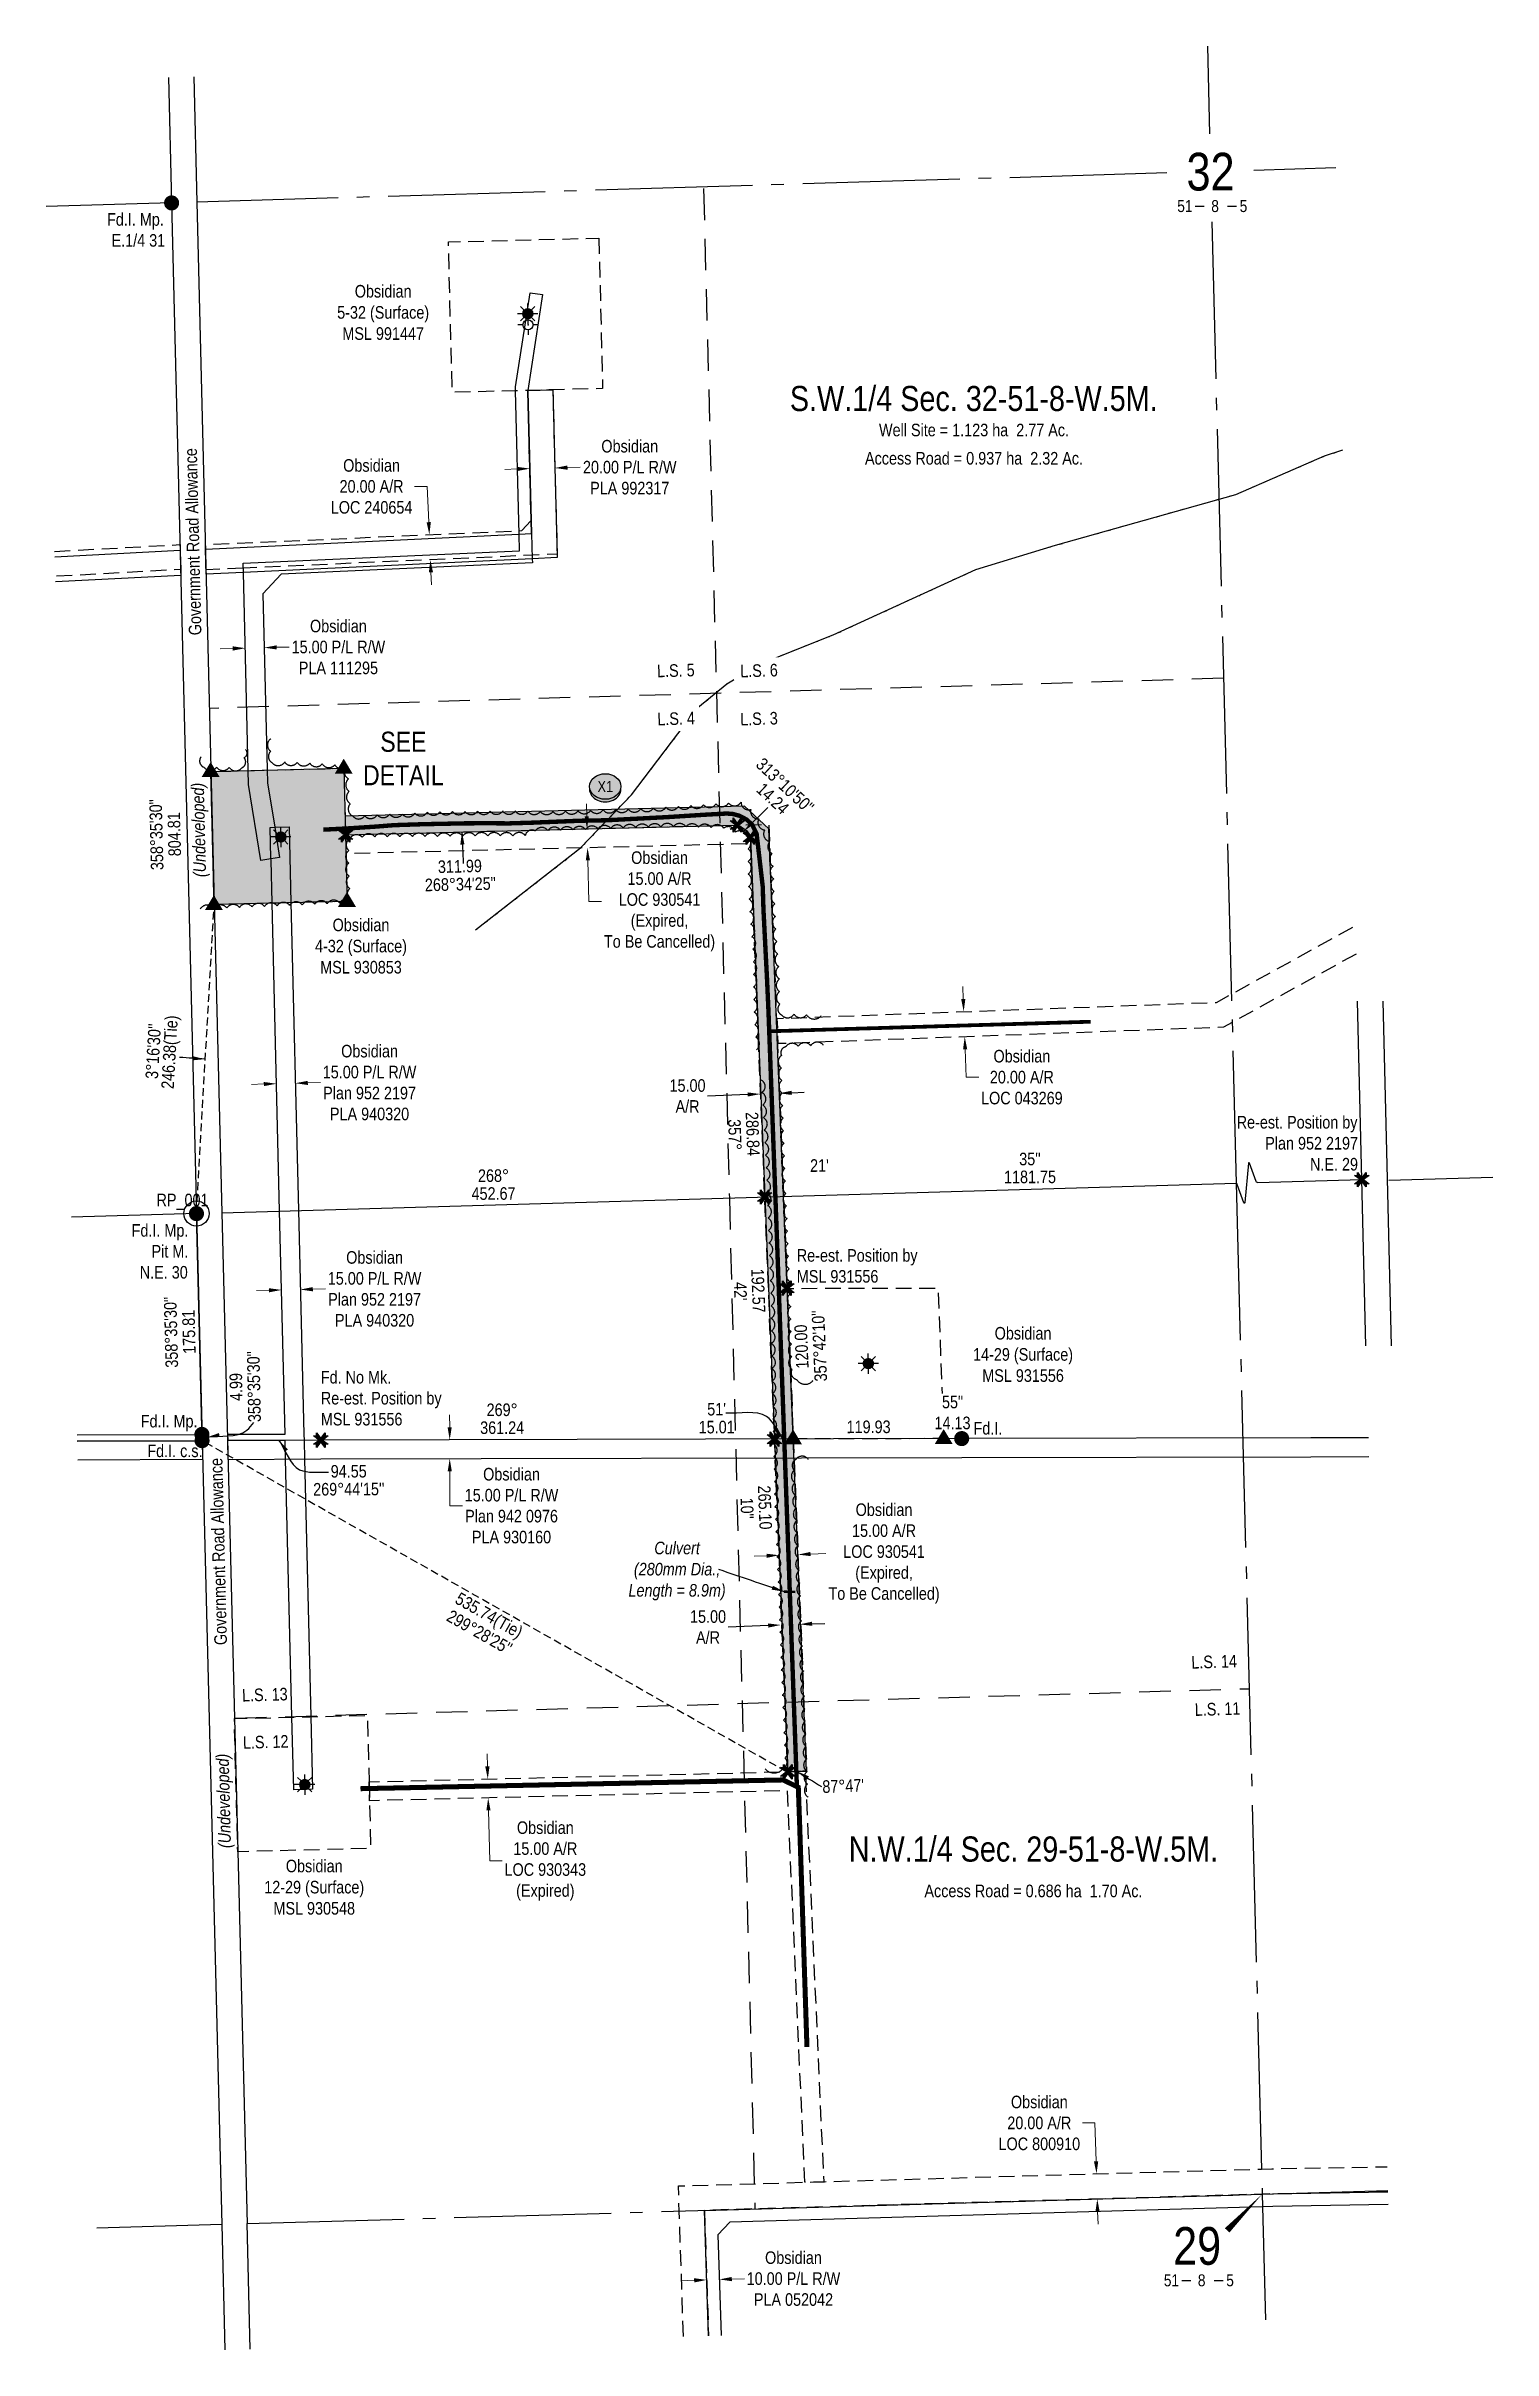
# Model space of a CAD drawing. Extents: x 622351 to 625980, y 5921759 to 5923689.
# Drawn here: x 622351 to 623503, y 5921856 to 5923689 of the extents above; entities that cross this region are included whole.
import ezdxf
from ezdxf.enums import TextEntityAlignment as Align

# ---------------------------------------------------------------- set-up
doc = ezdxf.new("R2010")
doc.units = 0
doc.header["$LTSCALE"] = 5
doc.header["$PDSIZE"] = 0.5
for name, pattern in [('0', [1, 1, 0]), ('foc-ACCESSROAD', [3.75, 2.5, -1.25]), ('foc-LSD', [8, 5, -3]), ('foc-QUARTERLINE', [33, 25, -3, 2, -3]), ('foc-TIELINE', [1.875, 1.25, -0.625]), ('foc-WHEELTRACKS', [2, 0.4, -1.6])]:
    doc.linetypes.add(name, pattern=pattern)
doc.layers.get('Defpoints').update_dxf_attribs({"color": 9})
for name, color, linetype in [('10', 1, 'Continuous'), ('35', 37, 'Continuous'), ('9', 3, 'Continuous'), ('AS-ROADS', 254, 'Continuous'), ('C-AR', 13, 'foc-ACCESSROAD'), ('C-RW', 13, 'Continuous'), ('C-SYMBOL', 7, 'Continuous'), ('C-WS', 13, 'foc-ACCESSROAD'), ('C-WS-S', 8, 'Continuous'), ('DETAIL-T', 7, 'Continuous'), ('F-WS-S', 8, 'Continuous'), ('L-AREAREQUIRED', 7, 'Continuous'), ('L-BD', 7, 'Continuous'), ('L-MON', 1, 'Continuous'), ('L-ROAD-T', 7, 'Continuous'), ('L-SEC', 7, 'Continuous'), ('L-SECLBL', 7, 'Continuous'), ('L-SECQ', 8, 'foc-QUARTERLINE'), ('L-SECTION-LSD', 7, 'foc-LSD'), ('L-TIE', 7, 'foc-TIELINE'), ('P-CROSSINGS', 250, 'Continuous'), ('P-PROPOSED', 10, 'Continuous'), ('P-PROPOSED-H', 21, 'Continuous'), ('P-TXT', 4, 'Continuous'), ('T-BUSH', 110, '0'), ('T-WATER-P3', 160, 'foc-WHEELTRACKS')]:
    doc.layers.add(name, color=color, linetype=linetype)
for name, color, linetype, lineweight in [('C-AR-T', 13, 'Continuous', 9), ('C-RW-T', 13, 'Continuous', 9), ('T-TEXT', 48, 'Continuous', 18)]:
    doc.layers.add(name, color=color, linetype=linetype, lineweight=lineweight)
doc.layers.add('oil_and_gas_wells_pt', color=7, linetype='Continuous', plot=False)
doc.styles.add('100L', font='ARIALN.TTF', dxfattribs={"height": 11})
doc.styles.add('175L', font='ARIALN.TTF', dxfattribs={"height": 20})
doc.styles.add('80', font='ARIALN.TTF', dxfattribs={"height": 10})
doc.styles.add('80CG', font='ARIALN.TTF', dxfattribs={"height": 10})
doc.styles.add('80L', font='ARIALN.TTF', dxfattribs={"height": 10})
doc.styles.add('80LS', font='ARIALNI.TTF', dxfattribs={"height": 10})
doc.styles.add('Crossing', font='ARIALN.TTF', dxfattribs={"height": 10})
doc.styles.add('foc-LtypeFont', font='ARIALN.TTF', dxfattribs={"height": 7.35})
doc.styles.add('SIMPLEX', font='ARIALN.TTF')
doc.styles.get("Standard").update_dxf_attribs({"font": 'ARIALN.TTF'})
doc.linetypes.add('foc-TOPO-flowdirection-NOLINE', pattern='A,0,[">",foc-LtypeFont,S=0.3,R=0,X=0,Y=-0.945],-20,[">",foc-LtypeFont,S=0.3,R=0,X=0,Y=-0.945],0', length=20)
doc.dimstyles.new('Compass 5 000', dxfattribs={"dimscale": 5, "dimtxt": 9, "dimasz": 2, "dimexe": 0.2, "dimexo": 0.0625, "dimgap": 0.5, "dimtad": 0, "dimtih": 1, "dimtoh": 1, "dimzin": 0, "dimdsep": 46, "dimtxsty": '80CG', "dimcen": 0.1, "dimse1": 1, "dimse2": 1, "dimclrd": 256, "dimclrt": 256, "dimaunit": 1, "dimadec": 4, "dimazin": 0, "dimtfac": 0.06, "dimtofl": 0, "dimtmove": 0, "dimatfit": 1, "dimfxl": 0.2, "dimtolj": 1, "dimtzin": 0, "dimlwd": -1, "dimarcsym": 0})

msp = doc.modelspace()

# ---------------------------------------------------------------- texts
at = {"layer": '35', "color": 3, "style": '80'}
msp.add_attdef('RP_001', (622438.845, 5922765.789), 'RP', height=9.9965, dxfattribs=at)
at = {"layer": 'C-AR-T', "char_height": 9.9965, "width": 78.9673, "attachment_point": 2, "line_spacing_factor": 1.010437, "style": '80CG'}
for s, insert in [('Obsidian\\P5-32 (Surface)\\PMSL 991447', (622619.216, 5923498.954)), ('Obsidian\\P4-32 (Surface)\\PMSL 930853', (622601.583, 5922994.699)), ('Obsidian\\P14-29 (Surface)\\PMSL 931556', (623128.557, 5922669.742)), ('Obsidian\\P12-29 (Surface)\\PMSL 930548', (622564.365, 5922245.804))]:
    msp.add_mtext(s, dxfattribs=dict(at, insert=insert))
at = {"layer": 'C-SYMBOL', "color": 3, "style": '175L'}
for s, p in [('S.W.1/4 Sec. 32-51-8-W.5M.', (623089.328, 5923392.608)), ('N.W.1/4 Sec. 29-51-8-W.5M.', (623136.818, 5922238.314))]:
    msp.add_text(s, height=19.993, dxfattribs=at).set_placement(p, align=Align.BOTTOM_CENTER)
at = {"layer": 'DETAIL-T', "color": 3, "insert": (622635.288, 5923122.13), "char_height": 15.9944, "width": 63.61385, "attachment_point": 5, "style": '80CG'}
msp.add_mtext('SEE\\PDETAIL', dxfattribs=at)
at = {"layer": 'L-AREAREQUIRED', "color": 5, "char_height": 10, "attachment_point": 8, "style": '80L'}
for s, insert in [('Well Site = 1.123 ha  2.77 Ac.', (623089.509, 5923378.388)), ('Access Road = 0.937 ha  2.32 Ac.', (623089.509, 5923355.888)), ('Access Road = 0.686 ha  1.70 Ac.', (623136.818, 5922215.814))]:
    msp.add_mtext(s, dxfattribs=dict(at, insert=insert))
at = {"layer": 'L-BD'}
for s, rotation, p in [('313°10\'50"', 316.819001, (622939.129, 5923100.617)), ('14.24', 316.819001, (622929.381, 5923090.229)), ('358°35\'30"', 91.409478, (622438.704, 5923061.485)), ('804.81', 91.409478, (622452.945, 5923061.835)), ('268°34\'25"', 1.426534, (622680.65, 5923022.136)), ('311.99', 1.426534, (622680.296, 5923036.376)), ('357°', 272.211468, (622899.158, 5922822.752)), ('286.84', 272.211468, (622913.393, 5922823.302)), ("35''", 0.1633, (623134.043, 5922803.404)), ('268°', 0.1633, (622707.044, 5922790.181)), ("21'", 0.1633, (622966.482, 5922798.204)), ('1181.75', 0.1633, (623134.083, 5922789.159)), ('452.67', 0.1633, (622707.085, 5922775.936)), ('192.57', 272.211468, (622917.799, 5922698.618)), ("42'", 272.211468, (622903.565, 5922698.068)), ('358°35\'30"', 91.409478, (622450.321, 5922665.512)), ('175.81', 91.409478, (622464.562, 5922665.862)), ('358°35\'30"', 91.159071, (622516.336, 5922622.244)), ('4.99', 91.159071, (622502.094, 5922621.956)), ('269°', 0.1633, (622713.901, 5922603.865)), ("51'", 0.28774, (622884.628, 5922604.334)), ('361.24', 0.1633, (622713.942, 5922589.62)), ('15.01', 0.28774, (622884.7, 5922590.09)), ('119.93', 0.132862, (623005.606, 5922590.268)), ('10"', 272.211468, (622908.914, 5922525.55)), ('265.10', 272.211468, (622923.148, 5922526.1))]:
    msp.add_text(s, height=9.9965, rotation=rotation, dxfattribs=at).set_placement(p, align=Align.MIDDLE_CENTER)
at = {"layer": 'L-BD', "style": '80L'}
for s, rotation, p in [('246.38(Tie)', 86.7169, (622450.434, 5922888.362)), ("3°16'30''", 86.7169, (622436.212, 5922889.178)), ("357°42'10''", 92.4489, (622966.408, 5922654.745)), ('120.00', 92.4489, (622952.176, 5922654.137)), ('94.55', 0.2734, (622591.824, 5922554.944)), ("269°44'15''", 0.2734, (622591.892, 5922540.699)), ('535.74(Tie)', 330.4717, (622702.957, 5922439.262)), ("299°28'25''", 330.4717, (622695.936, 5922426.867)), ("87°47'", 2.2115, (622985.419, 5922304.524))]:
    msp.add_text(s, height=9.9965, rotation=rotation, dxfattribs=at).set_placement(p, align=Align.MIDDLE)
at = {"layer": 'L-MON', "style": '80L'}
for s, p in [('Re-est. Position by', (623298.576, 5922827.663)), ('Plan 952 2197', (623321.278, 5922810.956)), ('N.E. 29', (623356.939, 5922794.248)), ('Fd.I. Mp.', (622426.256, 5922589.805)), ('Fd.I. c.s.', (622431.513, 5922566.173))]:
    msp.add_text(s, height=10, dxfattribs=at).set_placement(p)
at = {"layer": 'L-ROAD-T', "style": '80L'}
for p in [(622467.762, 5923294.617), (622488.078, 5922491.023)]:
    msp.add_text('Government Road Allowance', height=9.9965, rotation=91.434213, dxfattribs=at).set_placement(p, align=Align.MIDDLE_CENTER)
at = {"layer": 'T-TEXT', "style": '80LS'}
msp.add_text('(Undeveloped)', height=9.9965, rotation=91.434213, dxfattribs=at).set_placement((622472.378, 5923065.242), align=Align.MIDDLE_CENTER)

# ---------------------------------------------------------------- blocks, each defined once
blk = doc.blocks.new('L-SECLBL')
at = {"layer": '9', "color": 7}
for p, q in [((-5.1, -27.8), (-12.3, -27.8)), ((20.7, -27.8), (13.5, -27.8))]:
    blk.add_line(p, q, dxfattribs=at)
at = {"layer": '10', "color": 2, "style": 'SIMPLEX'}
blk.add_attdef('SEC', text='', height=30, dxfattribs=at).set_placement((0, 0), align=Align.MIDDLE)
at = {"layer": '10', "color": 5, "style": '80L'}
blk.add_attdef('TWP', text='', height=9.5, dxfattribs=at).set_placement((-14.4, -27.4), align=Align.MIDDLE_RIGHT)
blk.add_attdef('RGE', text='', height=9.5, dxfattribs=at).set_placement((3.6, -27.4), align=Align.MIDDLE_CENTER)
blk.add_attdef('MER', text='', height=9.5, dxfattribs=at).set_placement((23.2, -27.4), align=Align.MIDDLE_LEFT)
blk = doc.blocks.new('*D36')
at = {"layer": 'C-AR-T', "transparency": 16777216}
for p, q in [((623081, 5922930.6), (623080.6, 5922940.6)), ((623082.4, 5922890.7), (623083.3, 5922868.5)), ((623083.3, 5922868.5), (623093.3, 5922868.5))]:
    blk.add_line(p, q, dxfattribs=at)
for points in [[(623082.6, 5922930.7), (623079.3, 5922930.6), (623081.3, 5922920.7)], [(623084.1, 5922890.7), (623080.8, 5922890.6), (623082.1, 5922900.7)]]:
    blk.add_solid(points, dxfattribs=at)
at = {"layer": 'Defpoints', "color": 0, "transparency": 16777216}
for p in [(623081.3, 5922920.7), (623106.9, 5922921.6), (623107.6, 5922901.6)]:
    blk.add_point(p, dxfattribs=at)
at = {"layer": 'C-AR-T', "transparency": 16777216, "insert": (623127.6, 5922868.5), "char_height": 10, "attachment_point": 5, "style": '80CG'}
blk.add_mtext('\\A1;Obsidian\\P20.00 A/R\\PLOC 043269', dxfattribs=at)
blk = doc.blocks.new('*D37')
at = {"layer": 'C-AR-T', "transparency": 16777216}
for p, q in [((622654.2, 5923338.6), (622644.2, 5923338.6)), ((622655.5, 5923310.2), (622654.2, 5923338.6)), ((622657.3, 5923270.3), (622657.7, 5923260.3))]:
    blk.add_line(p, q, dxfattribs=at)
for points in [[(622657.2, 5923310.3), (622653.8, 5923310.1), (622656, 5923300.2)], [(622658.9, 5923270.3), (622655.6, 5923270.2), (622656.8, 5923280.3)]]:
    blk.add_solid(points, dxfattribs=at)
at = {"layer": 'Defpoints', "color": 0, "transparency": 16777216}
for p in [(622582.1, 5923296.9), (622656, 5923300.2), (622583, 5923277)]:
    blk.add_point(p, dxfattribs=at)
at = {"layer": 'C-AR-T', "transparency": 16777216, "insert": (622610, 5923338.6), "char_height": 10, "attachment_point": 5, "style": '80CG'}
blk.add_mtext('\\A1;Obsidian\\P20.00 A/R\\PLOC 240654', dxfattribs=at)
blk = doc.blocks.new('*D38')
at = {"layer": 'C-AR-T', "transparency": 16777216}
for p, q in [((623185.8, 5922036.3), (623175.8, 5922036.3)), ((623186.7, 5922005.9), (623185.8, 5922036.3)), ((623187.9, 5921965.9), (623188.2, 5921955.9))]:
    blk.add_line(p, q, dxfattribs=at)
for points in [[(623188.4, 5922005.9), (623185, 5922005.8), (623187, 5921995.9)], [(623189.5, 5921965.9), (623186.2, 5921965.8), (623187.6, 5921975.9)]]:
    blk.add_solid(points, dxfattribs=at)
at = {"layer": 'Defpoints', "color": 0, "transparency": 16777216}
for p in [(623161.8, 5921995.1), (623187, 5921995.9), (623162.3, 5921975.1)]:
    blk.add_point(p, dxfattribs=at)
at = {"layer": 'C-AR-T', "transparency": 16777216, "insert": (623141.5, 5922036.3), "char_height": 10, "attachment_point": 5, "style": '80CG'}
blk.add_mtext('\\A1;Obsidian\\P20.00 A/R\\PLOC 800910', dxfattribs=at)
blk = doc.blocks.new('*D39')
at = {"layer": 'C-AR-T', "transparency": 16777216}
for p, q in [((622702.2, 5922320), (622702, 5922330)), ((622703.1, 5922285), (622704, 5922244.8)), ((622704, 5922244.8), (622714, 5922244.8))]:
    blk.add_line(p, q, dxfattribs=at)
for points in [[(622703.9, 5922320.1), (622700.5, 5922320), (622702.5, 5922310)], [(622704.7, 5922285.1), (622701.4, 5922285), (622702.8, 5922295)]]:
    blk.add_solid(points, dxfattribs=at)
at = {"layer": 'Defpoints', "color": 0, "transparency": 16777216}
for p in [(622702.8, 5922295), (622705.6, 5922310.1), (622706, 5922295.1)]:
    blk.add_point(p, dxfattribs=at)
at = {"layer": 'C-AR-T', "transparency": 16777216, "insert": (622748.3, 5922244.8), "char_height": 10, "attachment_point": 5, "style": '80CG'}
blk.add_mtext('\\A1;Obsidian\\P15.00 A/R\\PLOC 930343\\P(Expired)', dxfattribs=at)
blk = doc.blocks.new('*D40')
at = {"layer": 'C-AR-T', "transparency": 16777216}
for p, q in [((622924.4, 5922487.7), (622914.4, 5922487.3)), ((622959.4, 5922489), (622971.7, 5922489.5))]:
    blk.add_line(p, q, dxfattribs=at)
for points in [[(622924.4, 5922489.3), (622924.5, 5922486), (622934.4, 5922488.1)], [(622959.3, 5922490.7), (622959.5, 5922487.4), (622949.4, 5922488.6)]]:
    blk.add_solid(points, dxfattribs=at)
at = {"layer": 'Defpoints', "color": 0, "transparency": 16777216}
for p in [(622949.4, 5922488.6), (622935, 5922473.6), (622950, 5922474.2)]:
    blk.add_point(p, dxfattribs=at)
at = {"layer": 'C-AR-T', "transparency": 16777216, "insert": (623017.9, 5922489.5), "char_height": 10, "attachment_point": 5, "style": '80CG'}
blk.add_mtext('\\A1;Obsidian\\P15.00 A/R\\PLOC 930541\\P(Expired,\\PTo Be Cancelled)', dxfattribs=at)
blk = doc.blocks.new('*D41')
at = {"layer": 'C-AR-T', "transparency": 16777216}
for p, q in [((622781.3, 5923076.1), (622781, 5923086.1)), ((622782.1, 5923041.1), (622783, 5923008.4)), ((622783, 5923008.4), (622793, 5923008.4))]:
    blk.add_line(p, q, dxfattribs=at)
for points in [[(622782.9, 5923076.1), (622779.6, 5923076.1), (622781.5, 5923066.1)], [(622783.8, 5923041.1), (622780.5, 5923041.1), (622781.9, 5923051.1)]]:
    blk.add_solid(points, dxfattribs=at)
at = {"layer": 'Defpoints', "color": 0, "transparency": 16777216}
for p in [(622776.6, 5923066), (622777, 5923051), (622781.9, 5923051.1)]:
    blk.add_point(p, dxfattribs=at)
at = {"layer": 'C-AR-T', "transparency": 16777216, "insert": (622839.2, 5923008.4), "char_height": 10, "attachment_point": 5, "style": '80CG'}
blk.add_mtext('\\A1;Obsidian\\P15.00 A/R\\PLOC 930541\\P(Expired,\\PTo Be Cancelled)', dxfattribs=at)
blk = doc.blocks.new('*D42')
at = {"layer": 'C-RW-T', "transparency": 16777216}
for p, q in [((622499.5, 5923209.7), (622489.5, 5923209.5)), ((622534.5, 5923210.6), (622544.5, 5923210.8))]:
    blk.add_line(p, q, dxfattribs=at)
for points in [[(622499.5, 5923211.4), (622499.5, 5923208), (622509.5, 5923209.9)], [(622534.5, 5923212.2), (622534.5, 5923208.9), (622524.5, 5923210.3)]]:
    blk.add_solid(points, dxfattribs=at)
at = {"layer": 'Defpoints', "color": 0, "transparency": 16777216}
for p in [(622524.5, 5923210.3), (622509.6, 5923204.9), (622524.6, 5923205.3)]:
    blk.add_point(p, dxfattribs=at)
at = {"layer": 'C-RW-T', "transparency": 16777216, "insert": (622583.6, 5923210.8), "char_height": 10, "attachment_point": 5, "style": '80CG'}
blk.add_mtext('\\A1;Obsidian\\P15.00 P/L R/W\\PPLA 111295', dxfattribs=at)
blk = doc.blocks.new('*D43')
at = {"layer": 'C-RW-T', "transparency": 16777216}
for p, q in [((622672.2, 5922589.9), (622672.1, 5922599.9)), ((622672.3, 5922554.9), (622672.3, 5922527.5)), ((622672.3, 5922527.5), (622682.3, 5922527.5))]:
    blk.add_line(p, q, dxfattribs=at)
for points in [[(622673.8, 5922589.9), (622670.5, 5922589.9), (622672.2, 5922579.9)], [(622673.9, 5922554.9), (622670.6, 5922554.9), (622672.2, 5922564.9)]]:
    blk.add_solid(points, dxfattribs=at)
at = {"layer": 'Defpoints', "color": 0, "transparency": 16777216}
for p in [(622758.7, 5922580.1), (622672.2, 5922564.9), (622758.8, 5922565.1)]:
    blk.add_point(p, dxfattribs=at)
at = {"layer": 'C-RW-T', "transparency": 16777216, "insert": (622721.4, 5922527.5), "char_height": 10, "attachment_point": 5, "style": '80CG'}
blk.add_mtext('\\A1;Obsidian\\P15.00 P/L R/W\\PPlan 942 0976\\PPLA 930160', dxfattribs=at)
blk = doc.blocks.new('*D44')
at = {"layer": 'C-RW-T', "transparency": 16777216}
for p, q in [((622528.3, 5922698.9), (622518.3, 5922698.7)), ((622563.3, 5922699.8), (622573.3, 5922700))]:
    blk.add_line(p, q, dxfattribs=at)
for points in [[(622528.3, 5922700.6), (622528.3, 5922697.3), (622538.3, 5922699.2)], [(622563.2, 5922701.5), (622563.3, 5922698.1), (622553.3, 5922699.5)]]:
    blk.add_solid(points, dxfattribs=at)
at = {"layer": 'Defpoints', "color": 0, "transparency": 16777216}
for p in [(622553.3, 5922699.5), (622538.6, 5922687.6), (622553.6, 5922687.9)]:
    blk.add_point(p, dxfattribs=at)
at = {"layer": 'C-RW-T', "transparency": 16777216, "insert": (622612.4, 5922700), "char_height": 10, "attachment_point": 5, "style": '80CG'}
blk.add_mtext('\\A1;Obsidian\\P15.00 P/L R/W\\PPlan 952 2197\\PPLA 940320', dxfattribs=at)
blk = doc.blocks.new('*D45')
at = {"layer": 'C-RW-T', "transparency": 16777216}
for p, q in [((622524.3, 5922863.1), (622514.3, 5922862.8)), ((622559.3, 5922863.9), (622569.3, 5922864.2))]:
    blk.add_line(p, q, dxfattribs=at)
for points in [[(622524.2, 5922864.7), (622524.3, 5922861.4), (622534.3, 5922863.3)], [(622559.2, 5922865.6), (622559.3, 5922862.3), (622549.3, 5922863.7)]]:
    blk.add_solid(points, dxfattribs=at)
at = {"layer": 'Defpoints', "color": 0, "transparency": 16777216}
for p in [(622534.1, 5922869.9), (622549.1, 5922870.3), (622549.3, 5922863.7)]:
    blk.add_point(p, dxfattribs=at)
at = {"layer": 'C-RW-T', "transparency": 16777216, "insert": (622608.4, 5922864.2), "char_height": 10, "attachment_point": 5, "style": '80CG'}
blk.add_mtext('\\A1;Obsidian\\P15.00 P/L R/W\\PPlan 952 2197\\PPLA 940320', dxfattribs=at)
blk = doc.blocks.new('*D46')
at = {"layer": 'C-RW-T', "transparency": 16777216}
for p, q in [((622726, 5923352.5), (622716, 5923352.2)), ((622765.9, 5923353.6), (622775.9, 5923353.9))]:
    blk.add_line(p, q, dxfattribs=at)
for points in [[(622725.9, 5923354.2), (622726, 5923350.9), (622736, 5923352.8)], [(622765.9, 5923355.3), (622766, 5923351.9), (622755.9, 5923353.3)]]:
    blk.add_solid(points, dxfattribs=at)
at = {"layer": 'Defpoints', "color": 0, "transparency": 16777216}
for p in [(622736.2, 5923345.2), (622755.9, 5923353.3), (622756.1, 5923345.7)]:
    blk.add_point(p, dxfattribs=at)
at = {"layer": 'C-RW-T', "transparency": 16777216, "insert": (622815.5, 5923353.9), "char_height": 10, "attachment_point": 5, "style": '80CG'}
blk.add_mtext('\\A1;Obsidian\\P20.00 P/L R/W\\PPLA 992317', dxfattribs=at)
blk = doc.blocks.new('*D47')
at = {"layer": 'C-RW-T', "transparency": 16777216}
for p, q in [((622866.7, 5921911.1), (622856.8, 5921910.8)), ((622896.7, 5921912.1), (622906.7, 5921912.4))]:
    blk.add_line(p, q, dxfattribs=at)
for points in [[(622866.7, 5921912.8), (622866.8, 5921909.4), (622876.7, 5921911.4)], [(622896.7, 5921913.8), (622896.8, 5921910.4), (622886.7, 5921911.8)]]:
    blk.add_solid(points, dxfattribs=at)
at = {"layer": 'Defpoints', "color": 0, "transparency": 16777216}
for p in [(622876.6, 5921916.8), (622886.6, 5921917.1), (622886.7, 5921911.8)]:
    blk.add_point(p, dxfattribs=at)
at = {"layer": 'C-RW-T', "transparency": 16777216, "insert": (622945.8, 5921912.4), "char_height": 10, "attachment_point": 5, "style": '80CG'}
blk.add_mtext('\\A1;Obsidian\\P10.00 P/L R/W\\PPLA 052042', dxfattribs=at)
blk = doc.blocks.new('GAS')
h = blk.add_hatch(color=255)
h.dxf.hatch_style = 1
edge = h.paths.add_edge_path()
edge.add_arc((0, 0), 0.9, 0, 360)
for p, q in [((-0.81, 0), (-1.62, 0)), ((-0.57, 0.57), (-1.14, 1.14)), ((0, 0.81), (0, 1.62)), ((0.57, 0.57), (1.14, 1.14)), ((1.62, 0), (0.81, 0)), ((-0.57, -0.57), (-1.14, -1.14)), ((0, -0.81), (0, -1.62)), ((1.14, -1.14), (0.57, -0.57))]:
    blk.add_line(p, q)
blk.add_circle((0, 0), 0.8)
blk = doc.blocks.new('GABD')
for p, q in [((-0.81, 0), (-1.62, 0)), ((0, 0.81), (0, 1.62)), ((1.62, 0), (0.81, 0)), ((0, -0.81), (0, -1.62))]:
    blk.add_line(p, q)
blk.add_circle((0, 0), 0.8)
blk = doc.blocks.new('fdia')
at = {"color": 255, "const_width": 1}
blk.add_lwpolyline([(-0.5, 0, 1), (0.5, 0, 1)], format="xyb", close=True, dxfattribs=at)
blk = doc.blocks.new('Fdiaa')
blk.add_blockref('fdia', (0, 0))
blk = doc.blocks.new('fdib')
at = {"color": 1, "const_width": 1.6}
blk.add_lwpolyline([(-0.4, 0, 1), (0.4, 0, 1)], format="xyb", close=True, dxfattribs=at)
at = {"color": 1}
blk.add_circle((0, 0), 0.8, dxfattribs=at)
blk = doc.blocks.new('Fdibb')
blk.add_blockref('fdib', (0, 0))
blk = doc.blocks.new('fdicc')
for name in ['Fdibb', 'Fdiaa']:
    blk.add_blockref(name, (0, 0))
blk = doc.blocks.new('FDI')
blk.add_blockref('fdicc', (0, 0))
blk = doc.blocks.new('TRIA')
blk.add_hatch(color=255).paths.add_polyline_path([(-0.04, 1.52), (-1.47, -0.87), (1.39, -0.87)])
blk = doc.blocks.new('TRIAA')
blk.add_blockref('TRIA', (0, 0))
blk = doc.blocks.new('TRIB')
at = {"color": 1}
blk.add_lwpolyline([(-1.12, -0.67), (-0.04, 1.13), (1.04, -0.67)], close=True, dxfattribs=at)
blk = doc.blocks.new('TRIBB')
blk.add_blockref('TRIB', (0, 0))
blk = doc.blocks.new('TRICC')
for name in ['TRIAA', 'TRIBB']:
    blk.add_blockref(name, (0, 0))
blk = doc.blocks.new('plspike')
blk.add_blockref('TRICC', (0, 0))
blk = doc.blocks.new('STRIA')
blk.add_hatch(color=255).paths.add_polyline_path([(-0.04, 1.52), (-1.47, -0.87), (1.39, -0.87)])
blk = doc.blocks.new('STRIAA')
blk.add_blockref('STRIA', (0, 0))
blk = doc.blocks.new('STRIB')
at = {"color": 1}
blk.add_solid([(-1.12, -0.67), (-0.04, 1.13), (1.04, -0.67)], dxfattribs=at)
blk = doc.blocks.new('STRIBB')
blk.add_blockref('STRIB', (0, 0))
blk = doc.blocks.new('STRICC')
for name in ['STRIAA', 'STRIBB']:
    blk.add_blockref(name, (0, 0))
blk = doc.blocks.new('fdspike')
blk.add_blockref('STRICC', (0, 0))
blk = doc.blocks.new('TEMP')
h = blk.add_hatch(color=255)
h.dxf.hatch_style = 1
h.paths.add_polyline_path([(0, 0.25), (-0.67, 1.15), (-0.67, 0.67), (-1.15, 0.67), (-0.25, 0), (-1.15, -0.67), (-0.67, -0.67), (-0.67, -1.15), (0, -0.25), (0.67, -1.15), (0.67, -0.67), (1.15, -0.67), (0.25, 0), (1.15, 0.67), (0.67, 0.67), (0.67, 1.15)])
h.paths.add_polyline_path([(0.57, 0.85), (0.57, 0.57), (0.85, 0.57), (0.08, 0), (0.85, -0.57), (0.57, -0.57), (0.57, -0.85), (0, -0.08), (-0.57, -0.85), (-0.57, -0.57), (-0.85, -0.57), (-0.08, 0), (-0.85, 0.57), (-0.57, 0.57), (-0.57, 0.85), (0, 0.08)], flags=16)
h = blk.add_hatch(color=1)
h.dxf.hatch_style = 1
h.paths.add_polyline_path([(0, 0.08), (-0.57, 0.85), (-0.57, 0.57), (-0.85, 0.57), (-0.08, 0), (-0.85, -0.57), (-0.57, -0.57), (-0.57, -0.85), (0, -0.08), (0.57, -0.85), (0.57, -0.57), (0.85, -0.57), (0.08, 0), (0.85, 0.57), (0.57, 0.57), (0.57, 0.85)])
at = {"color": 1}
for p, q in [((-0.08, 0), (0.08, 0)), ((0, 0.08), (0, -0.08))]:
    blk.add_line(p, q, dxfattribs=at)
at = {"color": 255, "flags": 128}
blk.add_lwpolyline([(-0.25, 0), (-1.15, 0.67), (-0.67, 0.67), (-0.67, 1.15), (0, 0.25), (0.67, 1.15), (0.67, 0.67), (1.15, 0.67), (0.25, 0), (1.15, -0.67), (0.67, -0.67), (0.67, -1.15), (0, -0.25), (-0.67, -1.15), (-0.67, -0.67), (-1.15, -0.67)], close=True, dxfattribs=at)
at = {"color": 1, "flags": 128}
blk.add_lwpolyline([(-0.08, 0), (-0.85, 0.57), (-0.57, 0.57), (-0.57, 0.85), (0, 0.08), (0.57, 0.85), (0.57, 0.57), (0.85, 0.57), (0.08, 0), (0.85, -0.57), (0.57, -0.57), (0.57, -0.85), (0, -0.08), (-0.57, -0.85), (-0.57, -0.57), (-0.85, -0.57)], close=True, dxfattribs=at)
blk = doc.blocks.new('*D51')
at = {"layer": 'Defpoints', "color": 0, "transparency": 16777216}
for p in [(622919.4, 5922855.4), (622919.4, 5922855.1), (622934.3, 5922856)]:
    blk.add_point(p, dxfattribs=at)
at = {"layer": 'P-TXT', "transparency": 16777216}
for p, q in [((622909.4, 5922854.7), (622877.4, 5922853.5)), ((622944.4, 5922856.1), (622954.3, 5922856.5))]:
    blk.add_line(p, q, dxfattribs=at)
for points in [[(622909.3, 5922856.4), (622909.5, 5922853.1), (622919.4, 5922855.1)], [(622944.3, 5922857.7), (622944.4, 5922854.4), (622934.4, 5922855.7)]]:
    blk.add_solid(points, dxfattribs=at)
at = {"layer": 'P-TXT', "transparency": 16777216, "insert": (622861.5, 5922853.5), "char_height": 10, "attachment_point": 5, "style": '80CG'}
blk.add_mtext('\\A1;15.00\\PA/R', dxfattribs=at)
blk = doc.blocks.new('xing2')
h = blk.add_hatch(color=50)
h.dxf.hatch_style = 1
edge = h.paths.add_edge_path()
edge.add_ellipse((0, 0), major_axis=(-12.5, 0), ratio=0.816297, start_angle=0, end_angle=360)
h = blk.add_hatch(color=250)
h.dxf.hatch_style = 1
edge = h.paths.add_edge_path()
edge.add_ellipse((0, -2), major_axis=(-12.5, 0), ratio=0.816297, start_angle=0, end_angle=180)
edge.add_line((12.5, -2), (12.5, 0))
edge.add_ellipse((0, 0), major_axis=(-12.5, 0), ratio=0.816297, start_angle=0, end_angle=180, ccw=False)
edge.add_line((-12.5, 0), (-12.5, -2))
at = {"color": 250}
blk.add_ellipse((0, 0), major_axis=(-12.5, 0), ratio=0.816297, dxfattribs=at)
blk.add_ellipse((0, -2), major_axis=(-12.5, 0), ratio=0.816297, start_param=0, end_param=3.141593, dxfattribs=at)
at = {"color": 250, "style": 'Crossing'}
blk.add_attdef('CROSSING', text='', height=9, dxfattribs=at).set_placement((0.1, 0), align=Align.MIDDLE_CENTER)
at = {"color": 250, "style": 'Crossing', "flags": 1}
for tag, p in [('OWNER', (0.1, -12.5)), ('DESCRIPTION', (0.1, -25.8)), ('LOCATION', (0.1, -39.3)), ('DWG_REF', (0.1, -52.8))]:
    blk.add_attdef(tag, text='', height=9, dxfattribs=at).set_placement(p, align=Align.MIDDLE_CENTER)
blk = doc.blocks.new('*D54')
at = {"layer": 'Defpoints', "color": 0, "transparency": 16777216}
for p in [(622935.7, 5922432.9), (622935.7, 5922432.6), (622950.7, 5922433.5)]:
    blk.add_point(p, dxfattribs=at)
at = {"layer": 'P-TXT', "transparency": 16777216}
for p, q in [((622925.7, 5922432.2), (622893.7, 5922430.9)), ((622960.7, 5922433.5), (622970.7, 5922433.9))]:
    blk.add_line(p, q, dxfattribs=at)
for points in [[(622925.6, 5922433.8), (622925.8, 5922430.5), (622935.7, 5922432.6)], [(622960.6, 5922435.2), (622960.7, 5922431.9), (622950.7, 5922433.1)]]:
    blk.add_solid(points, dxfattribs=at)
at = {"layer": 'P-TXT', "transparency": 16777216, "insert": (622877.8, 5922430.9), "char_height": 10, "attachment_point": 5, "style": '80CG'}
blk.add_mtext('\\A1;15.00\\PA/R', dxfattribs=at)
blk = doc.blocks.new('linebrk')
blk.add_lwpolyline([(0, 0.00175, -0.346152), (-0.00019, 0.0015), (-0.00314, 0.00055, 0.772575), (-0.00312, 0.00036), (0.00312, -0.00036, -0.772575), (0.00314, -0.00055), (0.00019, -0.0015, 0.346152), (0, -0.00175)], format="xyb")

# ---------------------------------------------------------------- dimensions: what is measured, and where the dimension line sits
at = {"layer": 'C-AR-T'}
for base, p1, p2, angle, text, picture, middle in [((622655.952, 5923300.229), (622583.011, 5923276.97), (622582.123, 5923296.944), 92.547185, 'Obsidian\\P20.00 A/R\\PLOC 240654', '*D37', (622609.954, 5923338.608)), ((622781.896, 5923051.105), (622776.599, 5923065.986), (622776.975, 5923050.982), 271.434424, 'Obsidian\\P15.00 A/R\\PLOC 930541\\P(Expired,\\PTo Be Cancelled)', '*D41', (622839.227, 5923008.418)), ((623081.338, 5922920.653), (623107.595, 5922901.593), (623106.86, 5922921.591), 92.10503, 'Obsidian\\P20.00 A/R\\PLOC 043269', '*D36', (623127.57, 5922868.478)), ((622949.418, 5922488.647), (622934.98, 5922473.594), (622949.977, 5922474.173), 2.211912, 'Obsidian\\P15.00 A/R\\PLOC 930541\\P(Expired,\\PTo Be Cancelled)', '*D40', (623017.931, 5922489.506)), ((622702.822, 5922295.009), (622705.592, 5922310.09), (622705.957, 5922295.086), 271.392299, 'Obsidian\\P15.00 A/R\\PLOC 930343\\P(Expired)', '*D39', (622748.343, 5922244.794)), ((623187.001, 5921995.854), (623162.34, 5921975.12), (623161.76, 5921995.123), 91.660095, 'Obsidian\\P20.00 A/R\\PLOC 800910', '*D38', (623141.537, 5922036.334))]:
    dim = msp.add_linear_dim(base=base, p1=p1, p2=p2, angle=angle, text=text, dimstyle='Compass 5 000', dxfattribs=at)
    dim.commit()
    dim.dimension.update_dxf_attribs({"geometry": picture, "text_midpoint": middle, "dimtype": 161})
at = {"layer": 'C-RW-T'}
for p1, p2, distance, text, picture, middle in [((622736.162, 5923345.202), (622756.124, 5923345.742), 7.589, 'Obsidian\\P20.00 P/L R/W\\PPLA 992317', '*D46', (622815.452, 5923353.868)), ((622509.622, 5923204.909), (622524.628, 5923205.276), 5.039, 'Obsidian\\P15.00 P/L R/W\\PPLA 111295', '*D42', (622583.584, 5923210.804)), ((622534.123, 5922869.94), (622549.113, 5922870.305), -6.629, 'Obsidian\\P15.00 P/L R/W\\PPlan 952 2197\\PPLA 940320', '*D45', (622608.354, 5922864.164)), ((622538.574, 5922687.55), (622553.562, 5922687.917), 11.63, 'Obsidian\\P15.00 P/L R/W\\PPlan 952 2197\\PPLA 940320', '*D44', (622612.357, 5922700.034)), ((622876.563, 5921916.776), (622886.563, 5921917.109), -5.351, 'Obsidian\\P10.00 P/L R/W\\PPLA 052042', '*D47', (622945.816, 5921912.427))]:
    dim = msp.add_aligned_dim(p1=p1, p2=p2, distance=distance, text=text, dimstyle='Compass 5 000', dxfattribs=at)
    dim.commit()
    dim.dimension.update_dxf_attribs({"geometry": picture, "text_midpoint": middle})
dim = msp.add_linear_dim(base=(622672.233, 5922564.865), p1=(622758.725, 5922580.114), p2=(622758.769, 5922565.119), angle=270.168156, text='Obsidian\\P15.00 P/L R/W\\PPlan 942 0976\\PPLA 930160', dimstyle='Compass 5 000', dxfattribs=at)
dim.commit()
dim.dimension.update_dxf_attribs({"geometry": '*D43', "text_midpoint": (622721.429, 5922527.492), "dimtype": 161})
at = {"layer": 'P-TXT'}
for base, p1, p2, picture, middle in [((622919.378, 5922855.107), (622934.349, 5922856.022), (622919.365, 5922855.443), '*D51', (622861.474, 5922853.487)), ((622935.696, 5922432.566), (622950.666, 5922433.481), (622935.683, 5922432.902), '*D54', (622877.791, 5922430.945))]:
    dim = msp.add_linear_dim(base=base, p1=p1, p2=p2, angle=182.211468, text='15.00\\PA/R', dimstyle='Compass 5 000', dxfattribs=at)
    dim.commit()
    dim.dimension.update_dxf_attribs({"geometry": picture, "text_midpoint": middle, "dimtype": 161})

# ---------------------------------------------------------------- hatches: boundary and pattern name
at = {"layer": 'P-PROPOSED-H'}
h = msp.add_hatch(color=256, dxfattribs=at)
h.dxf.hatch_style = 1
h.paths.add_polyline_path([(622483.4, 5923058.958), (622482.089, 5923111.754), (622588.02, 5923114.359), (622589.328, 5923061.369), (622590.626, 5923008.428), (622484.694, 5923005.822)])
h = msp.add_hatch(color=256, dxfattribs=at)
h.dxf.hatch_style = 1
h.paths.add_polyline_path([(622589.328, 5923061.369), (622901.11, 5923069.133), (622911.49, 5923059.393), (622941.315, 5922315.755), (622956.299, 5922316.334), (622926.236, 5923066.118), (622906.886, 5923084.276), (622588.955, 5923076.359)])

# ---------------------------------------------------------------- linework, layer by layer
at = {"layer": '35', "color": 3}
msp.add_circle((622470.625, 5922759.998), 9.997, dxfattribs=at)
at = {"layer": 'AS-ROADS', "flags": 128}
for points, const_width in [([(622948.512, 5922304.477), (622932.539, 5922743.313), (622925.903, 5922921.189), (622924.679, 5922948.462), (622923.873, 5922963.591), (622921.912, 5923002.147), (622921.337, 5923020.268), (622916.498, 5923062.061), (622913.107, 5923069.107), (622908.746, 5923073.401), (622902.764, 5923076.573), (622897.168, 5923078.067), (622892.42, 5923078.324), (622874.44, 5923077.322), (622845.416, 5923075.488), (622796.771, 5923072.959), (622775.984, 5923072.6), (622738.834, 5923071.082), (622719.037, 5923070.477), (622706.421, 5923070.576), (622685.515, 5923070.544), (622651.314, 5923069.846), (622628.113, 5923069.092), (622612.359, 5923067.854), (622591.621, 5923066.525), (622571.65, 5923065.487)], 3.5), ([(622926.551, 5922905.034), (623182.272, 5922912.647)], 2.999), ([(622601.178, 5922302.317), (622937.637, 5922309.274), (622949.653, 5922303.408), (622950.662, 5922275.821), (622956.545, 5922096.712)], 3.999)]:
    msp.add_lwpolyline(points, dxfattribs=dict(at, const_width=const_width))
at = {"layer": 'C-AR', "flags": 128}
for points in [[(622507.937, 5923273.631), (622478.234, 5923272.31), (622477.813, 5923288.794), (622477.723, 5923292.3), (622727.296, 5923303.402), (622729.47, 5923303.499), (622737.04, 5923311.589), (622734.324, 5923414.135), (622734.338, 5923415.005), (622754.239, 5923415.514), (622757.773, 5923284.745), (622737.778, 5923283.855), (622507.937, 5923273.631)], [(622940.397, 5922315.798), (622955.192, 5922316.291), (622969.845, 5921989.561), (622954.841, 5921989.127), (622941.058, 5922300.8), (622608.363, 5922292.714), (622607.987, 5922307.718), (622940.397, 5922315.798)]]:
    msp.add_lwpolyline(points, close=True, dxfattribs=at)
for points in [[(622357.747, 5923286.89), (622457.606, 5923292.324), (622457.721, 5923287.843), (622458.111, 5923272.567), (622358.253, 5923267.056)], [(622589.328, 5923061.369), (622926.095, 5923069.755), (622956.299, 5922316.334), (622952.942, 5922316.204)], [(622949.221, 5922316.06), (622941.315, 5922315.755), (622911.686, 5923054.296), (622589.697, 5923046.378)], [(623393.556, 5922966.495), (623294.984, 5922912.057), (623288.047, 5922908.226), (622933.714, 5922895.202), (622932.942, 5922915.199), (623282.547, 5922928.049), (623294.405, 5922934.597), (623392.974, 5922989.036)], [(622952, 5922316.168), (622949.313, 5922316.064)], [(622858.22, 5921866.313), (622854.894, 5921966.193), (622854.227, 5921986.211), (622955.516, 5921989.146), (622970.52, 5921989.58), (623318.355, 5921999.661), (623326.594, 5921999.901), (623418.301, 5922001.423)], [(623418.813, 5921981.417), (623327.071, 5921979.894), (623318.867, 5921979.657), (622874.897, 5921966.773), (622878.224, 5921866.894)]]:
    msp.add_lwpolyline(points, dxfattribs=at)
at = {"layer": 'C-RW'}
for p, q in [((622375.609, 5922583.886), (622474.969, 5922584.249)), ((622475.15, 5922579.257), (622375.734, 5922578.888)), ((622375.737, 5922578.783), (622475.07, 5922579.257)), ((622474.969, 5922584.249), (622475.15, 5922579.257)), ((622475.07, 5922579.257), (622475.15, 5922579.257)), ((622475.15, 5922579.257), (622475.526, 5922564.266)), ((622475.142, 5922564.264), (622376.112, 5922563.792)), ((622475.526, 5922564.266), (622475.142, 5922564.264))]:
    msp.add_line(p, q, dxfattribs=at)
for points in [[(622529.927, 5923042.406), (622521.862, 5923041.004), (622512.173, 5923101.401), (622511.891, 5923112.902), (622508.013, 5923270.189), (622507.851, 5923277.541), (622727.741, 5923287.327), (622727.366, 5923300.625), (622724.475, 5923414.754), (622724.552, 5923417.858), (622736.244, 5923492.763), (622746.132, 5923491.271), (622734.338, 5923415.005), (622734.324, 5923414.135), (622737.325, 5923301.098), (622737.851, 5923281.088), (622737.977, 5923277.773), (622538.041, 5923268.876), (622523.453, 5923253.2), (622526.883, 5923113.277), (622527.144, 5923102.78), (622532.894, 5923067.412), (622536.673, 5923043.38), (622529.927, 5923042.406)], [(622507.863, 5923270.183), (622478.324, 5923268.784), (622477.813, 5923288.794), (622727.341, 5923300.624), (622737.316, 5923301.098), (622734.358, 5923414.136), (622734.373, 5923415.005), (622754.239, 5923415.514), (622757.846, 5923282.038), (622737.834, 5923281.088), (622508.152, 5923270.196), (622507.863, 5923270.183)], [(622551.738, 5922762.377), (622556.096, 5922584.519), (622556.219, 5922579.521), (622556.586, 5922564.525), (622561.604, 5922359.812), (622563.024, 5922301.856), (622548.033, 5922301.489), (622546.613, 5922359.437), (622541.589, 5922564.482), (622541.222, 5922579.477), (622495.835, 5922579.345), (622495.71, 5922584.343), (622541.1, 5922584.474), (622536.751, 5922761.942), (622530.782, 5923007.28), (622529.957, 5923041.191), (622529.922, 5923042.62), (622529.321, 5923067.326), (622533.047, 5923067.416), (622544.312, 5923067.689), (622545.772, 5923007.655), (622551.738, 5922762.377)]]:
    msp.add_lwpolyline(points, close=True, dxfattribs=at)
for points in [[(622357.856, 5923282.613), (622457.721, 5923287.843), (622458.231, 5923267.83), (622358.367, 5923262.6)], [(623403.45, 5922581.554), (623357.672, 5922581.476), (623079.7, 5922580.905), (622569.586, 5922579.708), (622495.274, 5922579.353), (622495.649, 5922564.362), (622569.639, 5922564.715), (623079.735, 5922565.912), (623357.703, 5922566.483), (623403.833, 5922566.561)], [(622878.224, 5921866.894), (622874.897, 5921966.773), (623318.867, 5921979.657), (623327.071, 5921979.894), (623418.813, 5921981.417)], [(623419.07, 5921971.413), (623327.278, 5921969.891), (623319.124, 5921969.655), (622895.13, 5921957.366), (622885.562, 5921947.183), (622888.226, 5921867.184)]]:
    msp.add_lwpolyline(points, dxfattribs=at)
at = {"layer": 'C-WS', "flags": 128}
for points in [[(622790.874, 5923536.227), (622793.931, 5923416.528), (622754.239, 5923415.514), (622734.373, 5923415.005), (622724.322, 5923414.751), (622674.231, 5923413.472), (622671.175, 5923533.172), (622790.874, 5923536.227)], [(622483.4, 5923058.958), (622482.089, 5923111.754), (622588.02, 5923114.359), (622589.328, 5923061.369), (622590.626, 5923008.428), (622484.694, 5923005.822)], [(622945.686, 5922580.632), (622940.888, 5922700.448), (623060.846, 5922700.733), (623065.571, 5922580.91)], [(622607.987, 5922307.718), (622608.363, 5922292.714), (622609.313, 5922254.761), (622503.467, 5922252.111), (622500.815, 5922358.063), (622545.945, 5922359.193), (622560.935, 5922359.569), (622606.66, 5922360.713), (622607.987, 5922307.718)]]:
    msp.add_lwpolyline(points, close=True, dxfattribs=at)
at = {"layer": 'L-SEC'}
for p, q in [((622450.842, 5923564.22), (622470.646, 5922759.945)), ((622470.956, 5923564.715), (622490.739, 5922760.502)), ((623398.17, 5922787.024), (623394.68, 5922928.936)), ((623401.426, 5922654.634), (623398.17, 5922787.024)), ((622470.625, 5922759.998), (622490.764, 5921955.634)), ((622475.07, 5922579.257), (622470.627, 5922759.934))]:
    msp.add_line(p, q, dxfattribs=at)
at = {"layer": 'L-SEC', "flags": 128}
for points in [[(622448.295, 5923664.154), (622450.842, 5923564.22)], [(622468.408, 5923664.667), (622470.955, 5923564.733)], [(623414.824, 5922928.936), (623418.364, 5922787.53)], [(623418.282, 5922787.592), (623421.611, 5922654.634)], [(623419.606, 5922786.61), (623502.544, 5922789.031)], [(622490.739, 5922760.502), (623298.266, 5922784.118)], [(623315.251, 5922784.614), (623398.189, 5922787.035)], [(622471.195, 5922760.037), (622371.273, 5922757.083)], [(622490.739, 5922760.502), (622510.878, 5921956.138)], [(622490.764, 5921955.634), (622493.265, 5921855.701)], [(622513.367, 5921856.284), (622510.866, 5921956.217)]]:
    msp.add_lwpolyline(points, dxfattribs=at)
at = {"layer": 'L-SECLBL', "flags": 128}
msp.add_lwpolyline([(623318.867, 5921979.657, 0, 4.998, 0), (623290.974, 5921950.804, 0, 0, 0)], format="xyseb", dxfattribs=at)
at = {"layer": 'L-SECQ', "flags": 128}
for points in [[(623275.225, 5923689.052), (623277.019, 5923619.112)], [(623243.025, 5923588.084), (622470.943, 5923564.825)], [(623377.582, 5923592.137), (623312.252, 5923590.169)], [(622450.842, 5923564.22), (622350.916, 5923561.372)], [(623278.814, 5923549.16), (623298.266, 5922784.118)], [(623298.266, 5922784.118), (623318.867, 5921979.657)], [(623318.867, 5921979.657), (623418.784, 5921982.553)], [(622510.866, 5921956.217), (623318.867, 5921979.657)], [(623318.867, 5921979.657), (623321.425, 5921879.754)], [(622490.764, 5921955.634), (622391.412, 5921952.708)]]:
    msp.add_lwpolyline(points, dxfattribs=at)
at = {"layer": 'L-SECTION-LSD', "flags": 128}
for points in [[(622874.232, 5923575.596), (622894.782, 5922772.37)], [(623287.956, 5923185.949), (622481.05, 5923162.033)], [(622894.782, 5922772.37), (622915.15, 5921967.956)], [(622501.366, 5922358.439), (623308.566, 5922381.903)]]:
    msp.add_lwpolyline(points, dxfattribs=at)
at = {"layer": 'L-TIE'}
msp.add_line((622470.625, 5922759.998), (622484.694, 5923005.822), dxfattribs=at)
at = {"layer": 'oil_and_gas_wells_pt'}
for p in [(622734.299, 5923476.044), (622734.527, 5923467.256), (622537.744, 5923059.671), (623005.388, 5922640.585), (622556.788, 5922305.608)]:
    msp.add_point(p, dxfattribs=at)
at = {"layer": 'P-PROPOSED', "flags": 128}
for points in [[(622483.4, 5923058.958), (622482.089, 5923111.754), (622588.02, 5923114.359), (622589.328, 5923061.369), (622590.626, 5923008.428), (622484.694, 5923005.822)], [(622589.328, 5923061.369), (622901.11, 5923069.133), (622911.49, 5923059.393), (622941.315, 5922315.755), (622956.299, 5922316.334), (622926.236, 5923066.118), (622906.886, 5923084.276), (622588.955, 5923076.359)]]:
    msp.add_lwpolyline(points, close=True, dxfattribs=at)
at = {"layer": 'T-BUSH', "flags": 128}
for points in [[(622529.741, 5923137.852, 0.52056705), (622529.737, 5923127.855, 0.52056705), (622530.852, 5923118.775, 0.52056705), (622540.831, 5923119.373, 0.52056705), (622550.82, 5923119.005, 0.52056705), (622560.805, 5923118.545, 0.52056705), (622570.776, 5923117.833, 0.52056705), (622580.747, 5923117.122, 0.52056705), (622590.17, 5923115.813, 0.52056705), (622591.731, 5923105.939, 0.52056705), (622592.248, 5923096.003, 0.52056705), (622593.043, 5923086.115, 0.52056705), (622595.12, 5923076.336, 0.52056705), (622604.545, 5923076.506, 0.52056705), (622614.502, 5923077.397, 0.52056705), (622624.472, 5923077.963, 0.52056705), (622634.467, 5923077.886, 0.52056705), (622644.435, 5923078.647, 0.52056705), (622654.402, 5923079.408, 0.52056705), (622664.386, 5923079.813, 0.52056705), (622674.382, 5923079.938, 0.52056705), (622684.377, 5923080.043, 0.52056705), (622694.373, 5923080.148, 0.52056705), (622704.369, 5923080.252, 0.52056705), (622714.365, 5923080.357, 0.52056705), (622724.361, 5923080.359, 0.52056705), (622734.357, 5923080.213, 0.52056705), (622744.352, 5923080.067, 0.52056705), (622754.347, 5923080.076, 0.52056705), (622764.34, 5923080.321, 0.52056705), (622774.334, 5923080.567, 0.52056705), (622784.325, 5923080.887, 0.52056705), (622794.316, 5923081.213, 0.52056705), (622804.307, 5923081.538, 0.52056705), (622814.299, 5923081.863, 0.52056705), (622824.29, 5923082.189, 0.52056705), (622834.274, 5923082.654, 0.52056705), (622844.247, 5923083.333, 0.52056705), (622854.221, 5923084.012, 0.52056705), (622864.194, 5923084.691, 0.52056705), (622874.168, 5923085.371, 0.52056705), (622884.141, 5923086.05, 0.52056705), (622894.115, 5923086.724, 0.52056705), (622904.093, 5923087.333, 0.52056705), (622911.911, 5923081.616, 0.52056705), (622918.197, 5923074.016, 0.52056705), (622922.869, 5923065.185, 0.52056705), (622926.993, 5923056.088, 0.52056705), (622928.985, 5923046.417, 0.52056705), (622929.539, 5923036.435, 0.52056705), (622930.093, 5923026.454, 0.52056705), (622930.56, 5923016.469, 0.52056705), (622930.977, 5923006.481, 0.52056705), (622931.394, 5922996.493, 0.52056705), (622931.863, 5922986.509, 0.52056705), (622932.6, 5922976.539, 0.52056705), (622933.338, 5922966.57, 0.52056705), (622934.076, 5922956.601, 0.52056705), (622934.642, 5922946.624, 0.52056705), (622934.785, 5922936.629, 0.52056705), (622934.927, 5922926.633, 0.52056705), (622936.315, 5922918.059, 0.52056705), (622946.26, 5922918.674, 0.52056705), (622956.243, 5922918.141, 0.52056705), (622967.94, 5922917.518, 0.52056705)], [(622474.299, 5923123.405, 0.52056705), (622476.665, 5923115.151, 0.52056705), (622486.661, 5923115.181, 0.52056705), (622496.655, 5923115.04, 0.52056705), (622506.645, 5923114.678, 0.52056705), (622508.52, 5923122.736, 0.52056705), (622509.884, 5923129.192, 0.52056705)], [(622916.465, 5922890.395, 0.52056705), (622915.733, 5922900.365, 0.52056705), (622915.001, 5922910.335, 0.52056705), (622914.585, 5922920.321, 0.52056705), (622914.249, 5922930.312, 0.52056705), (622914.1, 5922940.307, 0.52056705), (622913.993, 5922950.303, 0.52056705), (622913.887, 5922960.299, 0.52056705), (622913.516, 5922970.283, 0.52056705), (622912.743, 5922980.25, 0.52056705), (622911.971, 5922990.216, 0.52056705), (622911.198, 5923000.183, 0.52056705), (622910.605, 5923010.161, 0.52056705), (622910.143, 5923020.147, 0.52056705), (622909.68, 5923030.132, 0.52056705), (622909.674, 5923040.125, 0.52056705), (622909.824, 5923050.121, 0.52056705), (622908.577, 5923060.021, 0.52056705), (622899.735, 5923063.626, 0.52056705), (622890.204, 5923066.641, 0.52056705), (622880.244, 5923067.108, 0.52056705), (622870.251, 5923067.377, 0.52056705), (622860.259, 5923067.647, 0.52056705), (622850.266, 5923067.917, 0.52056705), (622840.273, 5923067.756, 0.52056705), (622830.281, 5923067.455, 0.52056705), (622820.29, 5923067.154, 0.52056705), (622810.298, 5923066.854, 0.52056705), (622800.31, 5923066.442, 0.52056705), (622790.322, 5923066.023, 0.52056705), (622780.334, 5923065.603, 0.52056705), (622770.342, 5923065.322, 0.52056705), (622760.349, 5923065.054, 0.52056705), (622750.356, 5923064.786, 0.52056705), (622740.363, 5923064.518, 0.52056705), (622732.332, 5923060.749, 0.52056705), (622722.477, 5923060.52, 0.52056705), (622712.481, 5923060.554, 0.52056705), (622702.485, 5923060.588, 0.52056705), (622692.489, 5923060.484, 0.52056705), (622682.493, 5923060.35, 0.52056705), (622672.498, 5923060.215, 0.52056705), (622662.501, 5923060.134, 0.52056705), (622652.505, 5923060.061, 0.52056705), (622642.509, 5923059.988, 0.52056705), (622632.513, 5923059.915, 0.52056705), (622622.517, 5923059.842, 0.52056705), (622612.52, 5923059.769, 0.52056705), (622602.539, 5923059.447, 0.52056705), (622592.609, 5923058.297, 0.52056705), (622591.932, 5923048.929, 0.52056705), (622591.963, 5923038.932, 0.52056705), (622592.155, 5923028.458, 0.52056705)], [(622592.15, 5923028.582, 0.52056705), (622592.791, 5923018.606, 0.52056705), (622593.432, 5923008.631, 0.52056705), (622584.731, 5923007.025, 0.52056705), (622574.745, 5923006.571, 0.52056705), (622564.759, 5923006.117, 0.52056705), (622554.772, 5923005.688, 0.52056705), (622544.784, 5923005.265, 0.52056705), (622534.797, 5923004.842, 0.52056705), (622524.809, 5923004.419, 0.52056705), (622514.822, 5923003.996, 0.52056705), (622504.834, 5923003.573, 0.52056705), (622494.847, 5923003.15, 0.52056705), (622484.857, 5923002.791, 0.52056705), (622473.552, 5923002.393, 0.52056705)], [(622969.576, 5922894.039, 0.52056705), (622959.591, 5922893.575, 0.52056705), (622949.605, 5922893.11, 0.52056705), (622939.619, 5922892.646, 0.52056705), (622936.29, 5922885.865, 0.52056705), (622936.35, 5922875.869, 0.52056705), (622936.576, 5922865.876, 0.52056705), (622936.929, 5922855.886, 0.52056705), (622937.283, 5922845.896, 0.52056705), (622937.636, 5922835.906, 0.52056705), (622937.99, 5922825.915, 0.52056705), (622938.343, 5922815.925, 0.52056705), (622938.696, 5922805.935, 0.52056705), (622939.05, 5922795.945, 0.52056705), (622939.428, 5922785.955, 0.52056705), (622939.853, 5922775.968, 0.52056705), (622940.277, 5922765.98, 0.52056705), (622940.701, 5922755.993, 0.52056705), (622941.125, 5922746.005, 0.52056705), (622941.549, 5922736.018, 0.52056705), (622941.973, 5922726.03, 0.52056705), (622942.398, 5922716.043, 0.52056705), (622942.822, 5922706.055, 0.52056705), (622943.246, 5922696.068, 0.52056705), (622943.613, 5922686.078, 0.52056705), (622943.818, 5922676.084, 0.52056705), (622944.024, 5922666.09, 0.52056705), (622944.23, 5922656.095, 0.52056705), (622944.435, 5922646.101, 0.52056705), (622944.641, 5922636.107, 0.52056705), (622948.337, 5922627.955, 0.52056705), (622961.398, 5922627.14, 0.52056705)], [(622920.179, 5922866.332, -0.52056705), (622920.738, 5922856.351, -0.52056705), (622921.298, 5922846.37, -0.52056705), (622921.858, 5922836.39, -0.52056705), (622922.417, 5922826.409, -0.52056705), (622922.977, 5922816.428, -0.52056705), (622923.536, 5922806.447, -0.52056705), (622924.096, 5922796.466, -0.52056705), (622924.574, 5922786.482, -0.52056705), (622924.921, 5922776.491, -0.52056705), (622925.267, 5922766.501, -0.52056705), (622925.613, 5922756.51, -0.52056705), (622925.959, 5922746.52, -0.52056705), (622926.306, 5922736.529, -0.52056705), (622926.652, 5922726.539, -0.52056705), (622926.998, 5922716.548, -0.52056705), (622927.345, 5922706.558, -0.52056705), (622927.691, 5922696.567, -0.52056705), (622927.999, 5922686.576, -0.52056705), (622928.134, 5922676.58, -0.52056705), (622928.269, 5922666.585, -0.52056705), (622928.404, 5922656.589, -0.52056705), (622928.539, 5922646.594, -0.52056705), (622928.673, 5922636.598, -0.52056705), (622928.811, 5922626.602, -0.52056705), (622929.032, 5922616.608, -0.52056705), (622929.253, 5922606.614, -0.52056705), (622929.474, 5922596.62, -0.52056705), (622929.695, 5922586.626, -0.52056705), (622929.916, 5922576.632, -0.52056705), (622930.137, 5922566.638, -0.52056705), (622930.358, 5922556.644, -0.52056705), (622930.579, 5922546.65, -0.52056705), (622930.8, 5922536.656, -0.52056705), (622931.047, 5922526.663, -0.52056705), (622931.458, 5922516.675, -0.52056705), (622931.868, 5922506.687, -0.52056705), (622932.279, 5922496.698, -0.52056705), (622932.689, 5922486.71, -0.52056705), (622933.1, 5922476.722, -0.52056705), (622933.51, 5922466.734, -0.52056705), (622933.921, 5922456.746, -0.52056705), (622934.293, 5922446.757, -0.52056705), (622934.662, 5922436.767, -0.52056705), (622935.032, 5922426.777, -0.52056705), (622935.401, 5922416.788, -0.52056705), (622935.77, 5922406.798, -0.52056705), (622936.139, 5922396.808, -0.52056705), (622936.522, 5922386.819, -0.52056705), (622936.929, 5922376.831, -0.52056705), (622937.335, 5922366.843, -0.52056705), (622937.742, 5922356.854, -0.52056705), (622938.149, 5922346.866, -0.52056705), (622938.556, 5922336.878, -0.52056705), (622938.963, 5922326.89, -0.52056705), (622937.582, 5922318.561, -0.52056705), (622923.411, 5922318.092, -0.52056705)], [(622957.606, 5922564.375, 0.52056705), (622947.611, 5922564.218, 0.52056705), (622946.46, 5922555.709, 0.52056705), (622947.011, 5922545.727, 0.52056705), (622947.562, 5922535.746, 0.52056705), (622948.068, 5922525.763, 0.52056705), (622948.531, 5922515.777, 0.52056705), (622948.995, 5922505.791, 0.52056705), (622949.458, 5922495.805, 0.52056705), (622949.921, 5922485.82, 0.52056705), (622950.385, 5922475.834, 0.52056705), (622950.848, 5922465.848, 0.52056705), (622951.311, 5922455.862, 0.52056705), (622951.733, 5922445.875, 0.52056705), (622952.136, 5922435.886, 0.52056705), (622952.539, 5922425.898, 0.52056705), (622952.941, 5922415.91, 0.52056705), (622953.344, 5922405.921, 0.52056705), (622953.746, 5922395.933, 0.52056705), (622954.136, 5922385.944, 0.52056705), (622954.501, 5922375.954, 0.52056705), (622954.866, 5922365.964, 0.52056705), (622955.232, 5922355.974, 0.52056705), (622955.597, 5922345.985, 0.52056705), (622955.962, 5922335.995, 0.52056705), (622956.327, 5922326.005, 0.52056705), (622956.692, 5922316.015, 0.52056705), (622957.058, 5922306.025, 0.52056705), (622957.438, 5922295.621, 0.52056705)]]:
    msp.add_lwpolyline(points, format="xyb", dxfattribs=at)
at = {"layer": 'T-TEXT', "const_width": 2, "flags": 128}
msp.add_lwpolyline([(622947.307, 5922458.904), (622938.379, 5922459.076)], dxfattribs=at)
at = {"layer": 'T-WATER-P3', "flags": 128}
msp.add_lwpolyline([(622692.798, 5922985.671), (622776.422, 5923050.921), (622816.906, 5923093.149), (622869.709, 5923162.602), (622892.812, 5923181.522), (622918.277, 5923197.042), (622977.405, 5923220.418), (623090.898, 5923272.526), (623154.43, 5923291.8), (623297.781, 5923332.263), (623368.475, 5923362.853), (623383.2, 5923367.644)], dxfattribs=at)
at = {"layer": 'T-WATER-P3', "linetype": 'foc-TOPO-flowdirection-NOLINE', "flags": 128}
msp.add_lwpolyline([(622692.798, 5922985.671), (622776.422, 5923050.921), (622816.906, 5923093.149), (622869.709, 5923162.602), (622892.812, 5923181.522), (622918.277, 5923197.042), (622977.405, 5923220.418), (623090.898, 5923272.526), (623154.43, 5923291.8), (623297.781, 5923332.263), (623368.475, 5923362.853), (623383.2, 5923367.644)], dxfattribs=at)

# ---------------------------------------------------------------- block references
at = {"xscale": 4.999999999999995, "yscale": 4.999999999999995, "zscale": 4.999999999999995}
for p in [(622474.969, 5922584.249), (622474.969, 5922584.249), (622475.07, 5922579.257), (622475.07, 5922579.257)]:
    msp.add_blockref('fdicc', p, dxfattribs=at)
at = {"layer": 'C-WS-S', "xscale": 4.998250000000001, "yscale": 4.998250000000001, "zscale": 4.998250000000001}
for p in [(622734.299, 5923476.044), (622537.744, 5923059.671), (623005.388, 5922640.585), (622556.788, 5922305.608)]:
    msp.add_blockref('GAS', p, dxfattribs=at)
at = {"layer": 'F-WS-S', "xscale": 4.998250000000001, "yscale": 4.998250000000001, "zscale": 4.998250000000001}
msp.add_blockref('GABD', (622734.527, 5923467.256), dxfattribs=at)
at = {"layer": 'L-MON'}
for name, p, xscale, yscale, zscale in [('plspike', (622482.089, 5923111.754), 4.998250000000001, 4.998250000000001, 4.998250000000001), ('fdspike', (622588.02, 5923114.359), 4.998265200000001, 4.998265200000001, 4.998265200000001), ('TEMP', (622589.328, 5923061.369), 4.998250000000001, 4.998250000000001, 4.998250000000001), ('TEMP', (622901.11, 5923069.133), 4.998250000000001, 4.998250000000001, 4.998250000000001), ('TEMP', (622911.49, 5923059.393), 4.998250000000001, 4.998250000000001, 4.998250000000001), ('plspike', (622484.694, 5923005.822), 4.998250000000001, 4.998250000000001, 4.998250000000001), ('plspike', (622484.726, 5923005.817), 4.998250000000001, 4.998250000000001, 4.998250000000001), ('fdspike', (622590.626, 5923008.428), 4.998265200000001, 4.998265200000001, 4.998265200000001), ('TEMP', (623398.17, 5922787.024), 4.998250000000001, 4.998250000000001, 4.998250000000001), ('TEMP', (622922.944, 5922773.142), 4.998250000000001, 4.998250000000001, 4.998250000000001), ('TEMP', (622940.553, 5922700.646), 4.999999999999998, 4.999999999999998, 4.999999999999998), ('TEMP', (622930.698, 5922580.478), 4.998250000000001, 4.998250000000001, 4.998250000000001), ('fdspike', (622945.686, 5922580.632), 4.998250000000001, 4.998250000000001, 4.998250000000001), ('TEMP', (622569.586, 5922579.708), 4.998250000000001, 4.998250000000001, 4.998250000000001), ('TEMP', (622941.315, 5922315.755), 4.999999999999996, 4.999999999999996, 4.999999999999996)]:
    msp.add_blockref(name, p, dxfattribs=dict(at, xscale=xscale, yscale=yscale, zscale=zscale))
at = {"layer": 'L-MON', "color": 6, "xscale": 4.999999999999985, "yscale": 4.999999999999985, "zscale": 4.999999999999985}
msp.add_blockref('FDI', (622470.625, 5922759.998), dxfattribs=at)
at = {"layer": 'L-SEC', "xscale": 4998.25, "yscale": 4998.25, "zscale": 4998.25, "rotation": 271.6720215281016}
msp.add_blockref('linebrk', (623306.523, 5922784.359), dxfattribs=at)
at = {"layer": 'L-SECLBL', "xscale": 0.99965, "yscale": 0.99965, "zscale": 0.99965}
for p, values in [((623277.788, 5923589.131), {'SEC': '32', 'TWP': '51', 'RGE': '8', 'MER': '5'}), ((623267.111, 5921938.484), {'SEC': '29', 'TWP': '51', 'RGE': '8', 'MER': '5'})]:
    msp.add_blockref('L-SECLBL', p, dxfattribs=at).add_auto_attribs(values)
at = {"layer": 'P-CROSSINGS'}
msp.add_blockref('xing2', (622795.977, 5923099.846), dxfattribs=at).add_auto_attribs({'CROSSING': 'X1'})

msp.set_redraw_order([(e.dxf.handle, doc.entitydb.next_handle()) for e in msp.query("TEXT MTEXT ATTDEF DIMENSION ARC_DIMENSION")])  # texts and dimensions are drawn at this point

# ---------------------------------------------------------------- leaders
at = {"layer": 'L-BD', "path_type": 1}
for points in [[(622906.3, 5923064.263), (622925.471, 5923083.171)], [(622681.877, 5923063.657), (622682.951, 5923038.554)], [(622477.452, 5922882.862), (622457.244, 5922884.288)], [(622937.638, 5922580.548), (622924.407, 5922598.401), (622892.049, 5922601.261)], [(622478.984, 5922581.946), (622510.715, 5922587.61), (622516.382, 5922593.699)], [(622536.281, 5922579.462), (622552.719, 5922556.163), (622575.595, 5922554.165)], [(622948.807, 5922316.044), (622968.04, 5922303.975)]]:
    msp.add_leader(points, dimstyle='Compass 5 000', override={"dimgap": 0.5, "dimtad": 0}, dxfattribs=at)

# ---------------------------------------------------------------- next in the draw order: texts
at = {"layer": 'L-BD', "insert": (623072.419, 5922615.06), "char_height": 9.9965, "width": 28.66343, "attachment_point": 2, "rotation": 359.979724, "bg_fill": 3, "box_fill_scale": 1.15, "bg_fill_color": 256, "bg_fill_true_color": 256, "bg_fill_transparency": 0}
msp.add_mtext('55" 14.13', dxfattribs=at)
at = {"layer": 'L-MON', "char_height": 10, "attachment_point": 1, "style": '80L', "bg_fill": 3, "box_fill_scale": 1.1, "bg_fill_color": 256, "bg_fill_transparency": 0}
for s, width, insert in [('\\pi15.955;Fd.I. Mp.\\P\\pi19.57;E.1/4 31', 59.22249, (622383.484, 5923556.099)), ('\\pi15.955;Fd.I. Mp.\\P\\pi31.801;Pit M.\\P\\pi22.435,t72.435;N.E. 30', 59.22249, (622403.065, 5922751.596)), ('Re-est. Position by\\PMSL 931556', 96.18414, (622948.435, 5922731.702)), ('Fd. No Mk.\\PRe-est. Position by\\PMSL 931556', 96.18414, (622569.606, 5922634.74))]:
    msp.add_mtext_dynamic_manual_height_columns(s, width=width, gutter_width=49.982, heights=[0], dxfattribs=dict(at, insert=insert))
at = {"layer": 'L-SECTION-LSD', "char_height": 9.9965, "attachment_point": 1, "style": '100L', "bg_fill": 3, "bg_fill_color": 256, "bg_fill_transparency": 0}
for s, width, insert, rotation, box_fill_scale in [('\\pi1.758;L.S. 5', 30.3905, (622835.314, 5923196.657), 1.697713, 1.5), ('L.S. 6', 30.47246, (622903.249, 5923196.657), 1.697713, 1.5), ('\\pi1.9853;L.S. 4', 30.52921, (622835.314, 5923158.385), 1.697713, 1.5), ('L.S. 3', 30.36528, (622903.249, 5923158.385), 1.697713, 1.5), ('L.S. 14', 35.83097, (623262.346, 5922407.81), 1.665008, 1.5), ('\\pi0.91823;L.S. 13', 35.85143, (622505.837, 5922381.603), 1.665008, 1.2), ('L.S. 11', 34.27627, (623265.08, 5922370.19), 1.665008, 1.5), ('\\pi0.91823;L.S. 12', 35.79006, (622506.514, 5922344.009), 1.665008, 1.2)]:
    msp.add_mtext_dynamic_manual_height_columns(s, width=width, gutter_width=54.981, heights=[0], dxfattribs=dict(at, insert=insert, rotation=rotation, box_fill_scale=box_fill_scale))

# ---------------------------------------------------------------- next in the draw order: linework, layer by layer
at = {"layer": 'L-TIE'}
msp.add_line((622940.205, 5922315.793), (622475.07, 5922579.257), dxfattribs=at)

# ---------------------------------------------------------------- next in the draw order: block references
at = {"layer": 'L-MON'}
for name, p, xscale, yscale, zscale in [('FDI', (622450.842, 5923564.22), 4.999999999999995, 4.999999999999995, 4.999999999999995), ('FDI', (622470.627, 5922759.934), 4.999999999999995, 4.999999999999995, 4.999999999999995), ('FDI', (622470.627, 5922759.934), 4.999999999999995, 4.999999999999995, 4.999999999999995), ('FDI', (622470.646, 5922759.945), 4.999999999999995, 4.999999999999995, 4.999999999999995), ('FDI', (622470.646, 5922759.945), 4.999999999999995, 4.999999999999995, 4.999999999999995), ('fdspike', (623065.571, 5922580.91), 4.998250000000001, 4.998250000000001, 4.998250000000001), ('FDI', (623079.7, 5922580.905), 4.999999999999995, 4.999999999999995, 4.999999999999995), ('FDI', (623079.7, 5922580.905), 4.999999999999995, 4.999999999999995, 4.999999999999995)]:
    msp.add_blockref(name, p, dxfattribs=dict(at, xscale=xscale, yscale=yscale, zscale=zscale))

# ---------------------------------------------------------------- next in the draw order: texts
at = {"layer": 'L-MON', "style": '80L'}
msp.add_text('Fd.I.', height=10, dxfattribs=at).set_placement((623089.141, 5922584.114))
at = {"layer": 'T-TEXT', "style": '80LS'}
msp.add_text('(Undeveloped)', height=9.9965, rotation=91.434213, dxfattribs=at).set_placement((622492.167, 5922292.587), align=Align.MIDDLE_CENTER)

# ---------------------------------------------------------------- next in the draw order: texts
at = {"layer": 'T-TEXT', "insert": (622853.181, 5922498.86), "char_height": 9.9965, "width": 76.7989, "attachment_point": 2, "line_spacing_factor": 1.010437, "style": '80CG', "bg_fill": 3, "box_fill_scale": 1.15, "bg_fill_color": 256, "bg_fill_true_color": 256, "bg_fill_transparency": 0}
msp.add_mtext('{\\fArial Narrow|b0|i1|c0|p34;Culvert\\P(280mm Dia.,\\PLength = 8.9m)}', dxfattribs=at)

# ---------------------------------------------------------------- next in the draw order: leaders
at = {"layer": 'T-TEXT', "path_type": 1}
msp.add_leader([(622938.379, 5922459.076), (622886.503, 5922476.654)], dimstyle='Compass 5 000', override={"dimgap": 0.5, "dimtad": 0}, dxfattribs=at)

doc.saveas('drawing.dxf')
